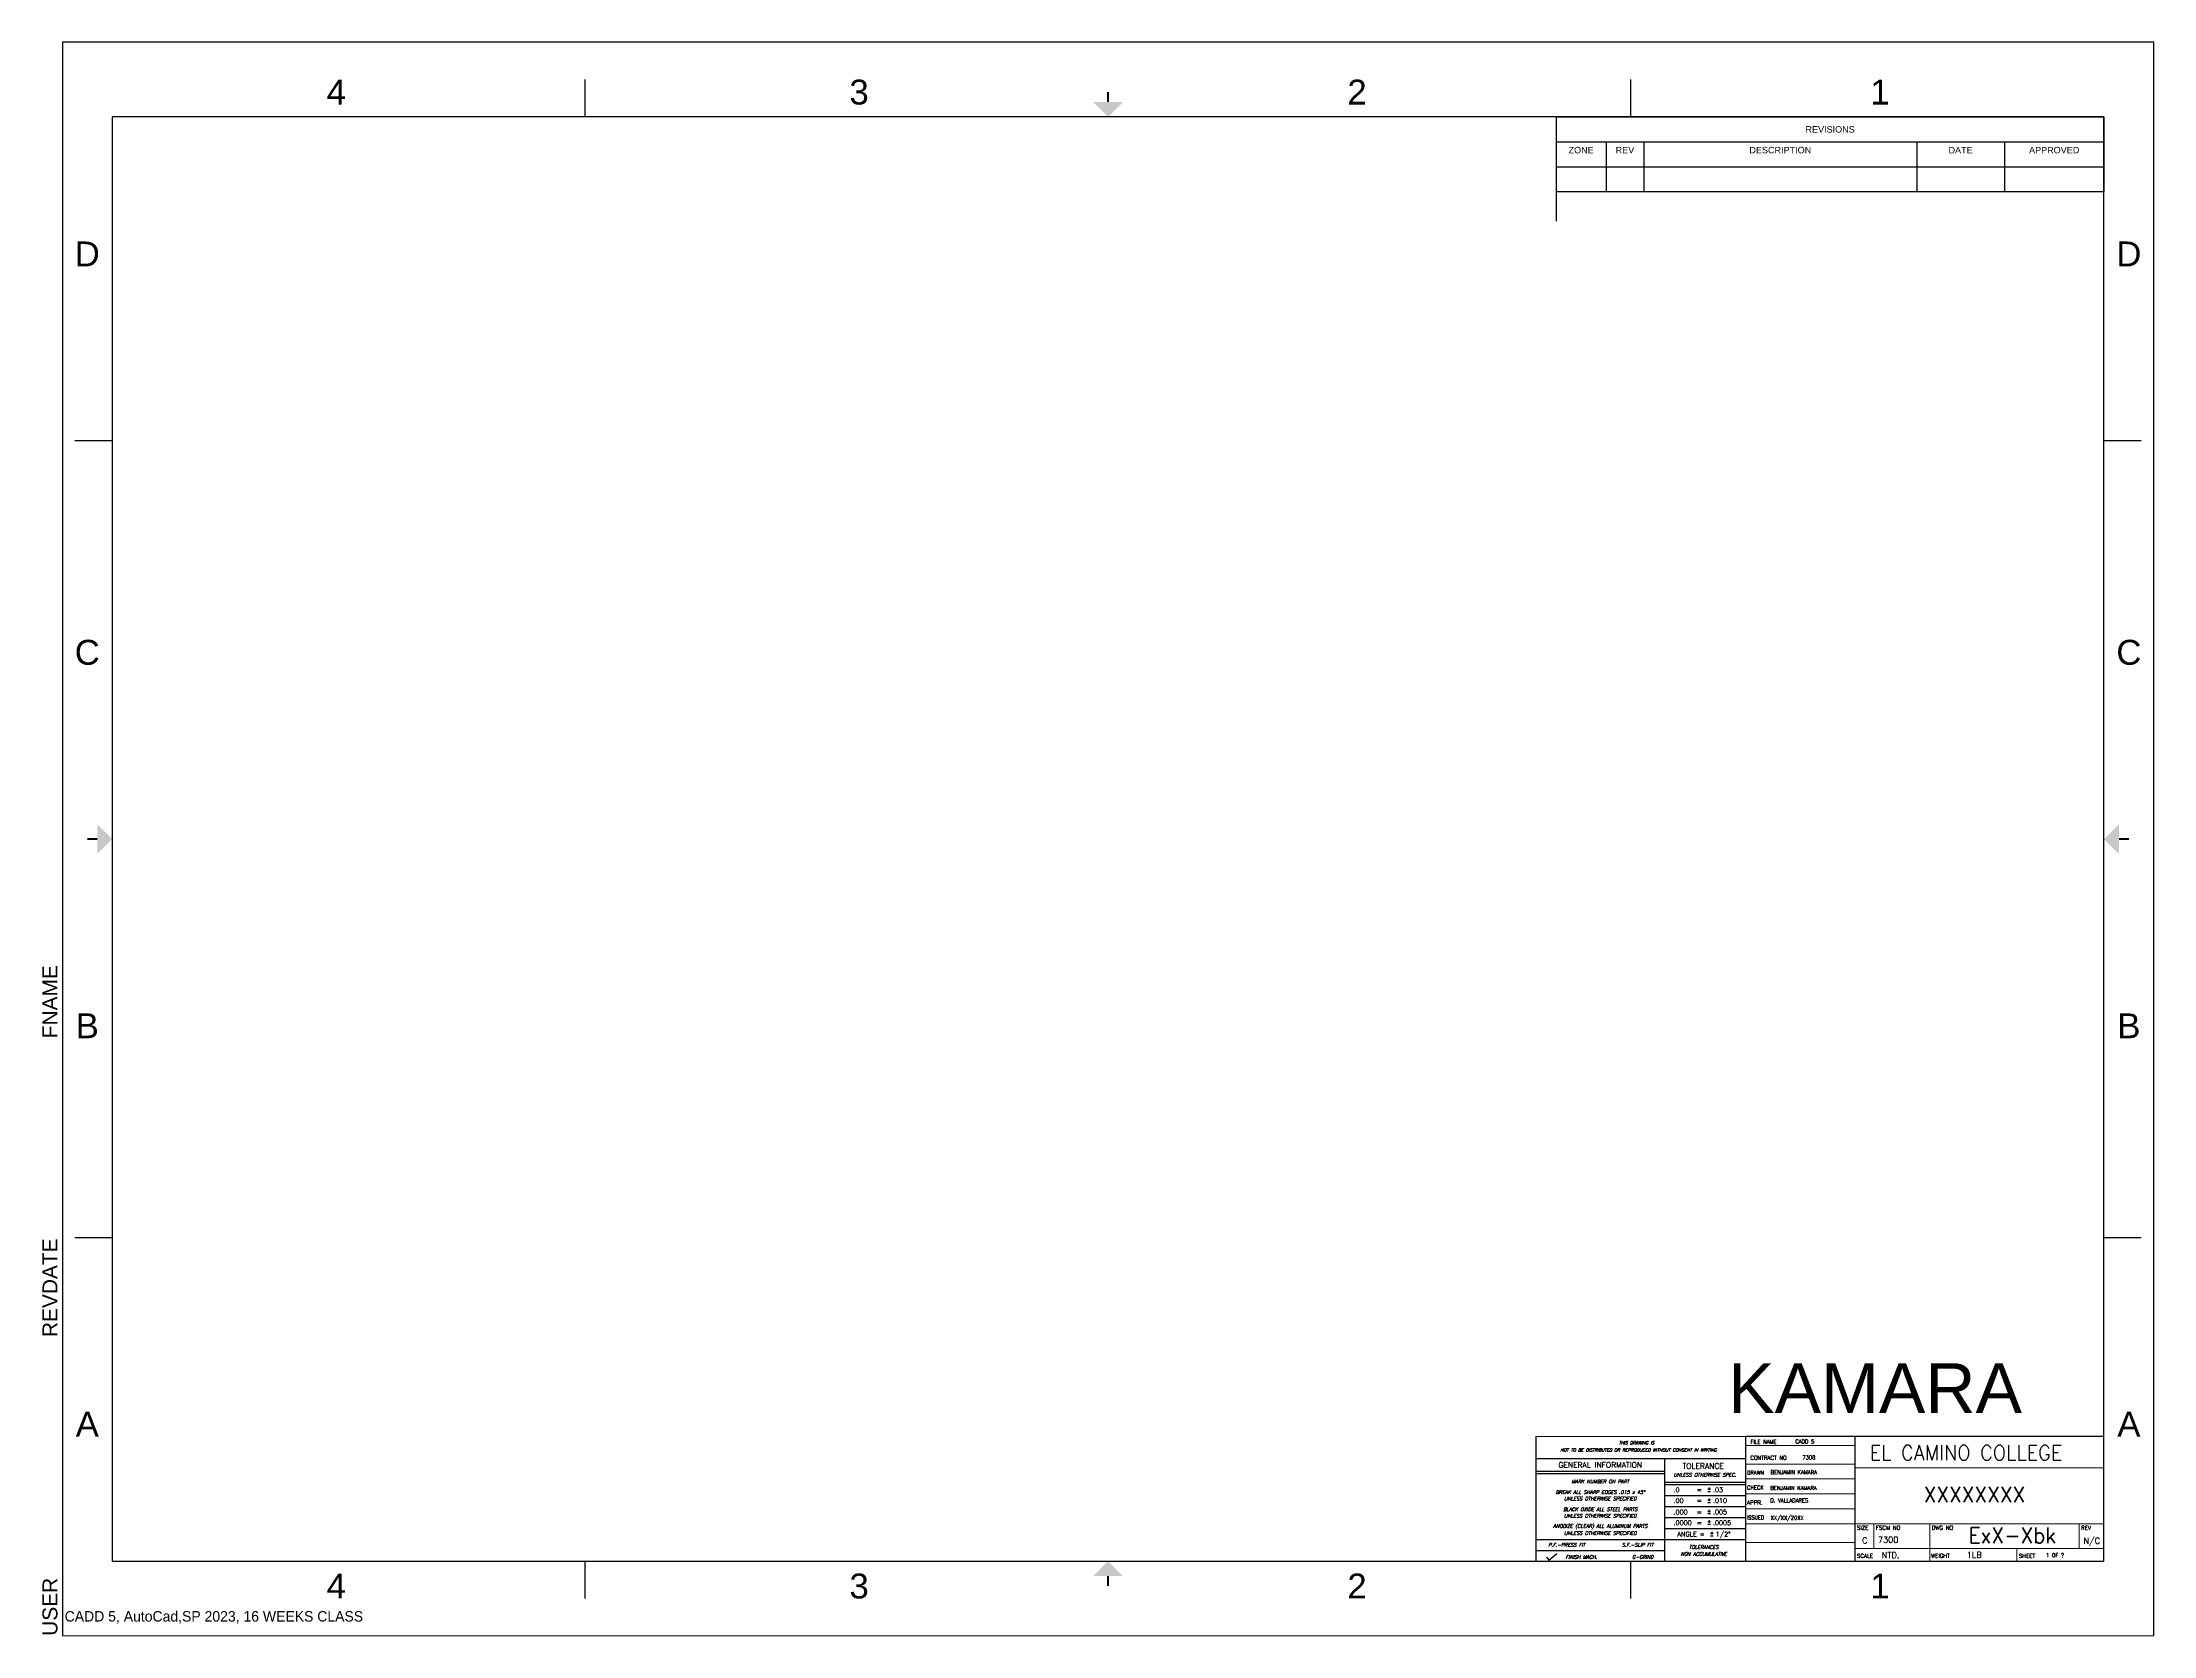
# Paper-space layout 'ANSI C Title Block' of a CAD drawing. Header units: inches. Extents: x -0.2 to 43.7, y -0.1 to 15.9.
# Drawn here: x -0.22 to 20.98, y -0.1 to 15.9 of the extents above; entities that cross this region are included whole.
import ezdxf
from ezdxf.enums import TextEntityAlignment as Align

# ---------------------------------------------------------------- set-up
doc = ezdxf.new("R2010")
doc.units = ezdxf.units.IN
doc.header["$MEASUREMENT"] = 0
doc.layers.add('pv-VIS', color=7, linetype='Continuous')
doc.layers.add('Title Block', color=7, linetype='Continuous')
doc.styles.add('5', font='SIMPLEX', dxfattribs={"height": 0.09375})
doc.styles.add('ACANSTS', font='romans.shx', dxfattribs={"height": 1})
doc.styles.add('Roman', font='ARIALUNI.ttf')
doc.styles.add('USER3', font='ITALIC.SHX')

# ---------------------------------------------------------------- blocks, each defined once
blk = doc.blocks.new('*T4')
at = {"layer": 'Title Block', "color": 0, "linetype": 'ByBlock', "lineweight": -2, "transparency": 16777216}
for p, q in [((0, 0), (5.5, 0)), ((0, 0), (0, -0.75)), ((5.5, 0), (5.5, -0.75)), ((0, -0.25), (5.5, -0.25)), ((0.5, -0.25), (0.5, -0.75)), ((0.88, -0.25), (0.88, -0.75)), ((3.62, -0.25), (3.62, -0.75)), ((4.5, -0.25), (4.5, -0.75)), ((0, -0.5), (5.5, -0.5)), ((0, -0.75), (5.5, -0.75))]:
    blk.add_line(p, q, dxfattribs=at)
at = {"layer": 'Title Block', "color": 0, "transparency": 16777216, "char_height": 0.065, "style": 'Roman'}
for s, insert, width, attachment_point in [('REVISIONS', (2.75, -0.125), 5.4, 5), ('ZONE', (0.25, -0.3), 0.4, 2), ('REV', (0.69, -0.3), 0.28, 2), ('DESCRIPTION', (2.25, -0.3), 2.64, 2), ('DATE', (4.06, -0.3), 0.78, 2), ('APPROVED', (5, -0.3), 0.9, 2)]:
    blk.add_mtext(s, dxfattribs=dict(at, insert=insert, width=width, attachment_point=attachment_point))

psp = doc.layouts.new('ANSI C Title Block')

# ---------------------------------------------------------------- linework, layer by layer
at = {"color": 7}
for p, q in [((14.774, 1.895), (16.878, 1.901)), ((14.774, 1.895), (14.774, 0.64)), ((16.878, 1.901), (16.878, 0.645)), ((16.878, 1.895), (16.878, 0.64)), ((14.774, 1.674), (16.878, 1.674)), ((14.774, 1.548), (16.066, 1.548)), ((14.774, 1.526), (16.066, 1.526)), ((16.066, 1.674), (16.066, 0.64)), ((16.066, 1.437), (16.878, 1.437)), ((16.066, 1.415), (16.878, 1.415)), ((16.066, 1.305), (16.878, 1.305)), ((16.499, 1.37), (16.526, 1.37)), ((16.499, 1.345), (16.526, 1.345)), ((16.513, 1.384), (16.513, 1.356)), ((16.513, 1.273), (16.513, 1.246)), ((16.066, 1.194), (16.878, 1.194)), ((16.066, 1.083), (16.878, 1.083)), ((16.499, 1.259), (16.526, 1.259)), ((16.499, 1.234), (16.526, 1.234)), ((16.499, 1.147), (16.526, 1.147)), ((16.499, 1.122), (16.526, 1.122)), ((16.513, 1.161), (16.513, 1.134)), ((14.774, 0.862), (16.066, 0.862)), ((16.066, 0.972), (16.878, 0.972)), ((16.066, 0.862), (16.878, 0.862)), ((16.499, 1.042), (16.526, 1.042)), ((16.499, 1.016), (16.526, 1.016)), ((16.513, 1.055), (16.513, 1.028)), ((16.528, 0.925), (16.555, 0.925)), ((16.528, 0.899), (16.555, 0.899)), ((16.541, 0.938), (16.541, 0.911)), ((14.774, 0.751), (16.066, 0.751)), ((14.879, 0.683), (14.904, 0.653)), ((14.904, 0.653), (14.983, 0.721))]:
    psp.add_line(p, q, dxfattribs=at)
at = {"layer": 'Title Block'}
for p, q in [((20.978, 15.895), (-0.022, 15.895)), ((-0.022, 15.895), (-0.022, -0.105)), ((20.978, -0.105), (20.978, 15.895)), ((5.228, 15.145), (5.228, 15.52)), ((15.728, 15.145), (15.728, 15.52)), ((20.478, 15.145), (0.478, 15.145)), ((0.478, 15.145), (0.478, 0.645)), ((14.978, 15.145), (14.978, 14.098)), ((20.478, 0.645), (20.478, 15.145)), ((0.103, 11.895), (0.478, 11.895)), ((20.478, 11.895), (20.853, 11.895)), ((0.103, 3.895), (0.478, 3.895)), ((20.478, 3.895), (20.853, 3.895)), ((20.478, 0.645), (20.478, 3.145)), ((16.878, 1.901), (16.878, 0.645)), ((20.478, 1.895), (16.878, 1.895)), ((17.978, 0.645), (17.978, 1.895)), ((0.478, 0.645), (20.478, 0.645)), ((5.228, 0.27), (5.228, 0.645)), ((13.278, 0.645), (20.478, 0.645)), ((15.728, 0.27), (15.728, 0.645))]:
    psp.add_line(p, q, dxfattribs=at)
at = {"layer": 'Title Block', "lineweight": 15}
for p, q in [((16.878, 1.805), (17.978, 1.805)), ((17.978, 1.62), (16.878, 1.62)), ((20.478, 1.58), (17.978, 1.58)), ((17.978, 1.47), (16.878, 1.47)), ((17.978, 1.32), (16.878, 1.32)), ((17.978, 1.17), (16.878, 1.17)), ((17.978, 1.02), (16.878, 1.02)), ((20.478, 1.02), (17.978, 1.02)), ((18.168, 1.02), (18.168, 0.77)), ((18.728, 1.02), (18.728, 0.645)), ((20.228, 1.02), (20.228, 0.77)), ((17.978, 0.833), (16.878, 0.833)), ((20.478, 0.77), (17.978, 0.77)), ((19.603, 0.645), (19.603, 0.77)), ((-0.022, -0.105), (20.978, -0.105))]:
    psp.add_line(p, q, dxfattribs=at)
at = {"layer": 'Title Block', "const_width": 0.02}
for points in [[(10.478, 15.395), (10.478, 15.295)], [(0.228, 7.895), (0.328, 7.895)], [(20.728, 7.895), (20.628, 7.895)], [(10.478, 0.395), (10.478, 0.495)]]:
    psp.add_lwpolyline(points, dxfattribs=at)
at = {"layer": 'Title Block'}
for points in [[(10.328, 15.295), (10.628, 15.295), (10.478, 15.145)], [(0.328, 7.745), (0.328, 8.045), (0.478, 7.895)], [(20.628, 7.745), (20.628, 8.045), (20.478, 7.895)], [(10.328, 0.495), (10.628, 0.495), (10.478, 0.645)]]:
    psp.add_solid(points, dxfattribs=at)

# ---------------------------------------------------------------- block references
psp.add_blockref('*T4', (14.978, 15.145))

# ---------------------------------------------------------------- texts
at = {"style": 'Roman'}
psp.add_text('KAMARA', height=0.5, dxfattribs=at).set_placement((16.705, 2.132))
at = {"color": 7, "style": 'USER3'}
for s, height, p in [('NOT TO BE DISTRIBUTED OR REPRODUCED WITHOUT CONSENT IN WRITING', 0.0319, (15.804, 1.745)), ('THIS DRAWING IS ', 0.0319, (15.795, 1.817)), ('UNLESS OTHERWISE SPEC.', 0.03544, (16.47, 1.494)), ('BREAK ALL SHARP EDGES .015 x 45%%d', 0.03544, (15.42, 1.319)), ('UNLESS OTHERWISE SPECIFIED', 0.03544, (15.42, 1.255)), ('MARK NUMBER ON PART', 0.03544, (15.42, 1.427)), ('BLACK OXIDE ALL STEEL PARTS', 0.03544, (15.42, 1.147)), ('UNLESS OTHERWISE SPECIFIED', 0.03544, (15.42, 1.082)), ('ANODIZE (CLEAR) ALL ALUMINUM PARTS', 0.03544, (15.42, 0.979)), ('UNLESS OTHERWISE SPECIFIED', 0.03544, (15.42, 0.908)), ('P.F.-PRESS FIT', 0.03544, (15.083, 0.79)), ('FINISH MACH.', 0.03544, (15.23, 0.668)), ('S.F.-SLIP FIT', 0.03544, (15.795, 0.79)), ('G-GRIND', 0.0354, (15.847, 0.668)), ('NON ACCUMULATIVE', 0.03544, (16.459, 0.698)), ('TOLERANCES', 0.0354, (16.459, 0.768))]:
    psp.add_text(s, height=height, dxfattribs=at).set_placement(p, align=Align.CENTER)
at = {"color": 7, "style": '5'}
for s, height, p in [('GENERAL INFORMATION', 0.05538, (15.42, 1.611)), ('TOLERANCE', 0.0554, (16.453, 1.599))]:
    psp.add_text(s, height=height, dxfattribs=at).set_placement(p, align=Align.MIDDLE)
for s, p in [('.0', (16.156, 1.337)), ('.00', (16.156, 1.229)), ('=   .03', (16.389, 1.337)), ('=   .010', (16.389, 1.229)), ('.000', (16.156, 1.114)), ('=   .005', (16.389, 1.114)), ('.0000', (16.156, 1.007)), ('=   .0005', (16.389, 1.007)), ('=   1/2%%D', (16.417, 0.892))]:
    psp.add_text(s, height=0.0471, dxfattribs=at).set_placement(p)
psp.add_text('ANGLE', height=0.0471, dxfattribs=at).set_placement((16.39, 0.893), align=Align.RIGHT)
at = {"layer": 'pv-VIS', "insert": (0.001, 0.143), "char_height": 0.105, "attachment_point": 1}
psp.add_mtext_dynamic_manual_height_columns('CADD 5, AutoCad,SP 2023, 16 WEEKS CLASS', width=128.78775, gutter_width=2.5, heights=[0], dxfattribs=at)
at = {"layer": 'Title Block', "style": 'Roman'}
for s, p in [('4', (2.728, 15.395)), ('3', (7.978, 15.395)), ('2', (12.978, 15.395)), ('1', (18.228, 15.395)), ('D', (0.228, 13.77)), ('D', (20.728, 13.77)), ('C', (0.228, 9.77)), ('C', (20.728, 9.77)), ('B', (0.228, 6.02)), ('B', (20.728, 6.02)), ('A', (0.228, 2.02)), ('A', (20.728, 2.02)), ('4', (2.728, 0.395)), ('3', (7.978, 0.395)), ('2', (12.978, 0.395)), ('1', (18.228, 0.395))]:
    psp.add_text(s, height=0.25, dxfattribs=at).set_placement(p, align=Align.MIDDLE_CENTER)
at = {"layer": 'Title Block', "lineweight": 15, "style": 'ACANSTS'}
for s, height, width, p in [('CONTRACT NO', 0.04, 0.979028, (16.928, 1.663)), ('FILE NAME', 0.04, 0.951562, (16.928, 1.823)), ('CADD 5 ', 0.04, 0.951562, (17.378, 1.826)), ('7308', 0.04, 0.951562, (17.449, 1.666)), ('EL CAMINO COLLEGE', 0.14869, 0.951562, (18.125, 1.659)), ('DRAWN', 0.04, 0.942857, (16.894, 1.513)), ('BENJAMIN KAMARA', 0.04, 0.951562, (17.131, 1.517)), ('BENJAMIN KAMARA', 0.04, 0.951562, (17.127, 1.359)), ('D. VALLADARES', 0.04, 0.951562, (17.127, 1.235)), ('XXXXXXXX', 0.1561, 0.951562, (18.669, 1.236)), ('XX/XX/20XX', 0.04, 0.951562, (17.131, 1.061)), ('ExX-Xbk', 0.1561, 0.951562, (19.119, 0.825)), ('1 OF ?', 0.04, 0.951562, (19.896, 0.684))]:
    psp.add_text(s, height=height, dxfattribs=dict(at, width=width)).set_placement(p)
for s, width, p in [('CHECK', 0.942857, (16.894, 1.383)), ('ISSUED', 0.90932, (16.894, 1.083))]:
    psp.add_text(s, height=0.04, dxfattribs=dict(at, width=width)).set_placement(p, align=Align.MIDDLE_LEFT)
for s, p in [('APPR.', (16.894, 1.233)), ('SCALE', (17.998, 0.698)), ('SHEET', (19.623, 0.698))]:
    psp.add_text(s, height=0.04, dxfattribs=at).set_placement(p, align=Align.MIDDLE_LEFT)
for s, p in [('SIZE', (17.998, 0.96)), ('FSCM NO', (18.188, 0.96)), ('DWG NO', (18.748, 0.96)), ('REV', (20.248, 0.96)), ('WEIGHT', (18.741, 0.679))]:
    psp.add_text(s, height=0.04, dxfattribs=at).set_placement(p)
at = {"layer": 'Title Block', "color": 0, "style": 'Roman', "flags": 8}
for tag, p, s in [('FNAME', (-0.072, 5.895), 'C:\\Users\\bennk\\OneDrive\\Desktop\\Devfolder\\CADD 5\\CADD 5 2D Formats\\2D Drawing Format Inch.dwg'), ('REVDATE', (-0.072, 2.895), '08.05.2023'), ('USER', (-0.072, -0.105), 'bennk')]:
    psp.add_attdef(tag, p, s, height=0.15, rotation=90, dxfattribs=at)
at = {"layer": 'Title Block', "lineweight": 15, "style": 'ACANSTS'}
for tag, p in [('C', (18.076, 0.823)), ('N/C', (20.355, 0.82))]:
    psp.add_attdef(tag, text='', height=0.06, dxfattribs=at).set_placement(p, align=Align.CENTER)
for tag, p, s in [('7300', (18.208, 0.83), '-'), ('1LB', (19.101, 0.678), '')]:
    psp.add_attdef(tag, p, s, height=0.06, dxfattribs=at)
at = {"layer": 'Title Block', "lineweight": 15, "style": 'ACANSTS', "flags": 8}
psp.add_attdef('NTD.', text='1:1', height=0.06, dxfattribs=at).set_placement((18.246, 0.736), align=Align.TOP_LEFT)

doc.saveas('drawing.dxf')
